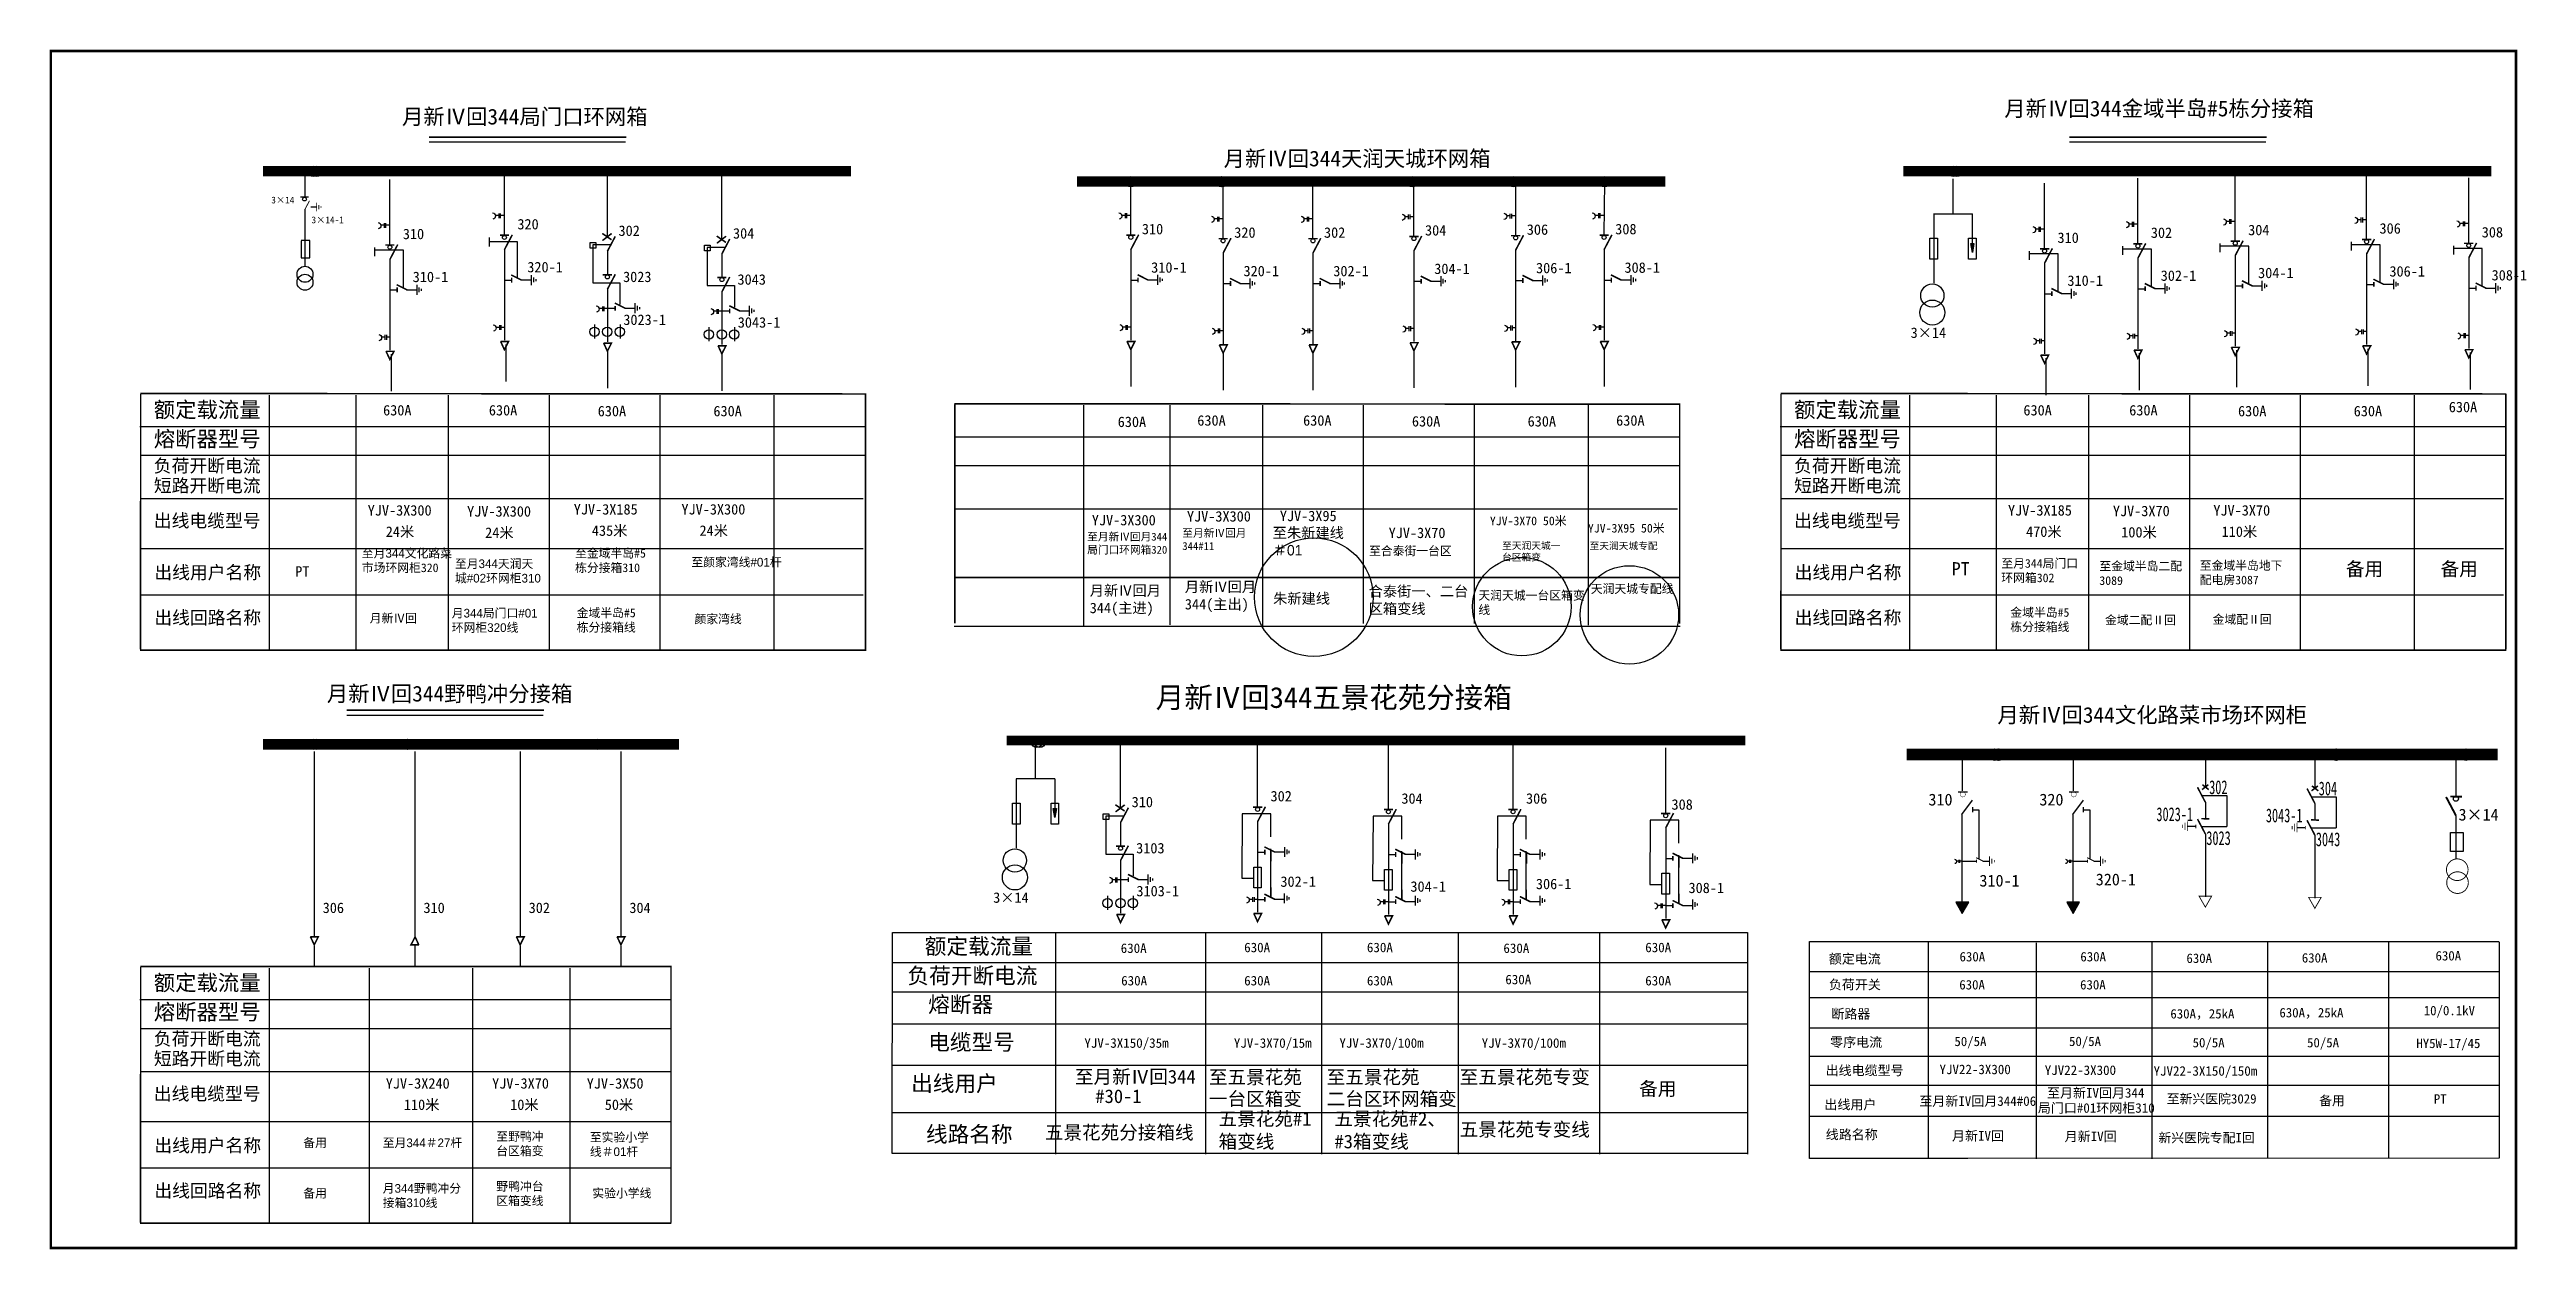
# Model space of a CAD drawing. Extents: x -2 to 472, y -245 to -15.
import ezdxf

# ---------------------------------------------------------------- set-up
doc = ezdxf.new("R2010")
doc.units = 0
doc.header["$LTSCALE"] = 0.774411
doc.linetypes.add('ACAD_ISO02W100', pattern=[15, 12, -3])
doc.layers.get('0').update_dxf_attribs({"linetype": 'CONTINUOUS'})
doc.layers.add('1', color=7, linetype='CONTINUOUS')
doc.layers.add('2', color=7, linetype='CONTINUOUS')
doc.styles.add('HZ', font='')
doc.styles.add('hztxt_txtstyle_2.70_0_0', font='simkai.ttf', dxfattribs={"height": 2.7})
doc.styles.get("Standard").update_dxf_attribs({"font": '', "height": 2.5})
doc.styles.add('STYLE1', font='', dxfattribs={"height": 2.6})
doc.styles.add('宋体', font='')
doc.styles.get('HZ').set_extended_font_data('楷体_GB2312')
doc.styles.get('Standard').set_extended_font_data('SimSun')
doc.styles.get('STYLE1').set_extended_font_data('KaiTi_GB2312')
doc.styles.get('宋体').set_extended_font_data('SimSun')

msp = doc.modelspace()

# ---------------------------------------------------------------- texts
at = {"color": 0}
for s, height, style, p in [('月新Ⅳ回344天润天城环网箱', 3, '宋体', (222.76, -37.36)), ('额定载流量', 3, 'HZ', (17.85, -85.45)), ('额定载流量', 3, 'HZ', (332.03, -85.45)), ('熔断器型号', 3, 'HZ', (17.85, -91.05)), ('熔断器型号', 3, 'HZ', (332.03, -91.05)), ('负荷开断电流', 2.5, 'HZ', (17.85, -95.93)), ('负荷开断电流', 2.5, 'HZ', (332.03, -95.93)), ('短路开断电流', 2.5, 'HZ', (17.85, -99.73)), ('短路开断电流', 2.5, 'HZ', (332.03, -99.73)), ('出线电缆型号', 2.5, 'HZ', (17.85, -106.44)), ('出线电缆型号', 2.5, 'HZ', (332.03, -106.44)), ('出线用户名称', 2.5, 'HZ', (17.95, -116.35)), ('出线用户名称', 2.5, 'HZ', (332.13, -116.35)), ('PT', 2.5, 'HZ', (362.24, -115.64)), ('出线回路名称', 2.5, 'HZ', (17.95, -125.01)), ('出线回路名称', 2.5, 'HZ', (332.13, -125.01)), ('月新Ⅳ回344野鸭冲分接箱', 3, 'HZ', (50.98, -139.82)), ('月新Ⅳ回344文化路菜市场环网柜', 3, 'HZ', (370.97, -143.89)), ('额定电流', 1.827, 'HZ', (338.67, -190)), ('额定载流量', 3, 'HZ', (17.85, -195.16)), ('负荷开关', 1.827, 'HZ', (338.69, -194.94)), ('熔断器型号', 3, 'HZ', (17.85, -200.77)), ('断路器', 1.827, 'HZ', (339.17, -200.54)), ('负荷开断电流', 2.5, 'HZ', (17.85, -205.65)), ('零序电流', 1.827, 'HZ', (338.93, -205.95)), ('短路开断电流', 2.5, 'HZ', (17.85, -209.45)), ('出线电缆型号', 2.5, 'HZ', (17.85, -216.16)), ('出线电缆型号', 1.827, 'HZ', (338.06, -211.37)), ('出线用户', 1.827, 'HZ', (337.83, -217.9)), ('线路名称', 1.827, 'HZ', (338.08, -223.63)), ('出线用户名称', 2.5, 'HZ', (17.95, -226.07)), ('出线回路名称', 2.5, 'HZ', (17.95, -234.73))]:
    msp.add_text(s, height=height, dxfattribs=dict(at, style=style)).set_placement(p)
at = {"color": 0, "linetype": 'Continuous', "style": 'hztxt_txtstyle_2.70_0_0'}
for s, p in [('3×14', (40.36, -44.46)), ('3×14-1', (48.06, -48.26))]:
    msp.add_text(s, height=1.298, dxfattribs=at).set_placement(p)
at = {"color": 0}
for s, height, p in [('310', 2, (65.55, -51.3)), ('320', 2, (87.49, -49.43)), ('302', 2, (106.86, -50.68)), ('304', 2, (128.79, -51.19)), ('310', 2, (207.11, -50.36)), ('320', 2, (224.8, -51.03)), ('302', 2, (241.99, -51.03)), ('304', 2, (261.34, -50.6)), ('306 ', 2, (280.83, -50.46)), ('308', 2, (297.77, -50.37)), ('310', 2, (382.48, -52.02)), ('302', 2, (400.36, -51.06)), ('304', 2, (419, -50.54)), ('306', 2, (444.16, -50.24)), ('308', 2, (463.74, -50.97)), ('320-1', 2, (89.39, -57.65)), ('310-1', 2, (208.89, -57.72)), ('320-1', 2, (226.57, -58.4)), ('302-1', 2, (243.77, -58.4)), ('304-1', 2, (263.11, -57.97)), ('306-1', 2, (282.6, -57.82)), ('308-1', 2, (299.54, -57.74)), ('304-1', 2, (420.9, -58.76)), ('306-1', 2, (446.06, -58.46)), ('310-1', 2, (67.44, -59.52)), ('3023', 2, (107.73, -59.51)), ('3043', 2, (129.65, -60.02)), ('310-1', 2, (384.38, -60.24)), ('302-1', 2, (402.25, -59.28)), ('308-1', 2, (465.63, -59.2)), ('3023-1', 2, (107.78, -67.73)), ('3043-1', 2, (129.7, -68.24)), ('3×14', 2, (354.35, -70.21)), ('630A', 2, (61.77, -85.05)), ('630A', 2, (82.03, -85.05)), ('630A', 2, (102.88, -85.21)), ('630A', 2, (125.04, -85.21)), ('630A', 2, (202.48, -87.27)), ('630A', 2, (217.72, -87.01)), ('630A', 2, (237.99, -87.01)), ('630A', 2, (258.83, -87.17)), ('630A', 2, (280.99, -87.17)), ('630A', 2, (297.95, -87.01)), ('630A', 2, (375.95, -85.05)), ('630A', 2, (396.22, -85.05)), ('630A', 2, (417.06, -85.21)), ('630A', 2, (439.22, -85.21)), ('630A', 2, (457.43, -84.43)), ('YJV-3X300', 2, (58.82, -104.22)), ('YJV-3X300', 2, (77.86, -104.42)), ('YJV-3X185', 2, (98.29, -104.02)), ('YJV-3X300', 2, (118.91, -104.02)), ('YJV-3X300', 2, (197.52, -106.09)), ('YJV-3X300', 2, (215.74, -105.37)), ('YJV-3X95', 2, (233.53, -105.29)), ('YJV-3X70 50米', 1.6603, (273.76, -106.07)), ('YJV-3X185', 2, (373, -104.22)), ('YJV-3X70', 2, (393.09, -104.34)), ('YJV-3X70', 2, (412.33, -104.22)), ('24米', 2, (62.28, -108.3)), ('24米', 2, (81.32, -108.5)), ('435米', 2, (101.76, -108.1)), ('24米', 2, (122.37, -108.1)), ('YJV-3X70', 2, (254.37, -108.53)), ('YJV-3X95 50米', 1.6603, (292.54, -107.47)), ('470米', 2, (376.46, -108.3)), ('100米', 2, (394.69, -108.41)), ('110米', 2, (413.92, -108.3)), ('至天润天城专配', 1.33, (292.86, -110.69)), ('PT', 2, (44.94, -115.92)), ('310', 2, (205.15, -160.06)), ('302', 2, (231.75, -158.94)), ('304', 2, (256.81, -159.39)), ('306', 2, (280.68, -159.39)), ('308', 2, (308.55, -160.54)), ('310', 2.261, (357.76, -159.73)), ('320', 2.261, (379.01, -159.73)), ('3×14', 2.261, (459.29, -162.61)), ('3103', 2, (206.01, -168.9)), ('3103-1', 2, (206.06, -177.11)), ('302-1', 2, (233.64, -175.3)), ('304-1', 2, (258.54, -176.24)), ('306-1', 2, (282.58, -175.75)), ('308-1', 2, (311.81, -176.5)), ('310-1', 2.261, (367.53, -175.25)), ('320-1', 2.261, (389.81, -175.03)), ('306', 2, (50.2, -180.32)), ('310', 2, (69.5, -180.32)), ('302', 2, (89.65, -180.32)), ('304', 2, (108.94, -180.32)), ('3×14', 2, (178.62, -178.36)), ('630A', 1.825, (203.05, -187.96)), ('630A', 1.825, (226.7, -187.82)), ('630A', 1.825, (250.21, -187.82)), ('630A', 1.825, (276.35, -187.96)), ('630A', 1.825, (303.52, -187.82)), ('630A', 1.803, (363.72, -189.58)), ('630A', 1.803, (386.86, -189.58)), ('630A', 1.803, (407.18, -189.88)), ('630A', 1.803, (429.28, -189.8)), ('630A', 1.803, (454.89, -189.4)), ('630A', 1.825, (203.14, -194.18)), ('630A', 1.825, (226.7, -194.18)), ('630A', 1.825, (250.21, -194.18)), ('630A', 1.825, (276.72, -193.96)), ('630A', 1.825, (303.52, -194.18)), ('630A', 1.803, (363.67, -194.95)), ('630A', 1.803, (386.81, -194.95)), ('630A，25kA', 1.803, (404.1, -200.51)), ('630A，25kA', 1.803, (424.99, -200.3)), ('10/0.1kV', 1.803, (452.63, -199.9)), ('50/5A', 1.803, (362.74, -205.8)), ('50/5A', 1.803, (384.69, -205.79)), ('YJV-3X150/35m', 1.8249, (196.09, -206.12)), ('YJV-3X70/15m', 1.8249, (224.72, -206.12)), ('YJV-3X70/100m', 1.8249, (244.94, -206.12)), ('YJV-3X70/100m', 1.8249, (272.19, -206.12)), ('50/5A', 1.803, (408.36, -206.04)), ('50/5A', 1.803, (430.28, -206.04)), ('HY5W-17/45', 1.803, (451.22, -206.18)), ('YJV-3X240', 2, (62.28, -213.94)), ('YJV-3X70', 2, (82.65, -213.94)), ('YJV-3X50', 2, (100.77, -213.94)), ('YJV22-3X300', 1.8249, (359.88, -211.17)), ('YJV22-3X300', 1.8249, (380.04, -211.32)), ('YJV22-3X150/150m', 1.8249, (400.88, -211.47)), ('110米', 2, (65.75, -218.02)), ('10米', 2, (86.11, -218.02)), ('50米', 2, (104.23, -218.02)), ('至月新IV回月344#06', 1.8249, (356.02, -217.24)), ('局门口#01环网柜310', 1.8249, (378.72, -218.56)), ('至月新IV回月344', 1.825, (380.47, -215.67)), ('至新兴医院3029', 1.803, (403.41, -216.79)), ('备用', 1.803, (432.6, -217.14)), ('PT', 1.803, (454.56, -216.82)), ('月新IV回', 1.825, (362.28, -223.89)), ('月新IV回', 1.825, (383.86, -224)), ('新兴医院专配I回', 1.803, (401.82, -224.24))]:
    msp.add_text(s, height=height, dxfattribs=at).set_placement(p)
at = {"color": 0, "style": '宋体', "width": 0.65}
for s, p in [('302', (411.54, -157.55)), ('304', (432.52, -157.79)), ('3023-1', (401.43, -162.72)), ('3043-1', (422.4, -162.95)), ('3023', (410.99, -167.29)), ('3043', (431.97, -167.52))]:
    msp.add_text(s, height=2.644, dxfattribs=at).set_placement(p)
at = {"color": 0, "linetype": 'Continuous', "attachment_point": 1, "style": 'STYLE1'}
for s, insert, char_height, width in [('{\\fSimSun|b0|i0|c134|p2;月新Ⅳ回344局门口环网箱}', (65.39, -26.34), 3, 51.0492), ('{\\fSimSun|b0|i0|c134|p2;月新Ⅳ回344金域半岛#5栋分接箱}', (372.29, -24.79), 3, 68.1646), ('{\\fSimSun|b0|i0|c134|p2;至朱新建线＃\\f\uffbfﾬￌﾣﾤ_GB2312|b0|i0|c134|p49;01}', (232.16, -106.52), 2, 16.2369), ('至月{\\f\uffbfﾬￌﾣﾤ_GB2312|b0|i0|c134|p49;344}文化路菜市场环网柜320', (57.69, -110.62), 1.659, 17.9705), ('{\\f\uffbfﾬￌﾣﾤ_GB2312|b0|i0|c134|p49;至月344天润天\\P城#02环网柜310}', (75.53, -112.62), 1.659, 23.6319), ('至金域半岛#5栋分接箱310', (98.54, -110.62), 1.659, 14.322), ('{\\f\uffbfﾬￌﾣﾤ_GB2312|b0|i0|c134|p49;至颜家湾线#01杆}', (120.82, -112.32), 1.659, 17.9705), ('{\\fSimSun|b0|i0|c134|p2;至合泰街一台区}', (250.61, -110.16), 1.659, 24.4922), ('{\\fSimSun|b0|i0|c134|p2;至月}344{\\fSimSun|b0|i0|c134|p2;局门口环网箱}302', (371.72, -112.55), 1.659, 16.3663), ('至金域半岛二配3089', (390.5, -113.08), 1.659, 17.9705), ('至金域半岛地下配电房3087', (409.73, -112.96), 1.659, 17.9705), ('{\\fSimSun|b0|i0|c134|p2;\\C7;月新Ⅳ回月344(主进)}', (197.12, -117.57), 2, 16.2369), ('{\\fSimSun|b0|i0|c134|p2;\\C7;月新Ⅳ回月344(主出)}', (215.34, -116.86), 2, 16.2369), ('{\\fSimSun|b0|i0|c134|p2;合泰街一、二台区箱变线}', (250.54, -117.71), 2, 21.7344), ('{\\fSimSun|b0|i0|c134|p2;天润天城一台区箱变线}', (271.56, -118.68), 1.659, 21.0375), ('{\\fSimSun|b0|i0|c134|p2;天润天城专配线}', (293.09, -117.41), 1.659, 24.4922), ('月新Ⅳ回', (59.21, -123.05), 1.659, 17.9705), ('{\\f\uffbfﾬￌﾣﾤ_GB2312|b0|i0|c134|p49;月344局门口#01环网柜320线}', (74.92, -122.08), 1.659, 17.9705), ('金域半岛#5栋分接箱线', (98.85, -122.03), 1.659, 11.5958), ('{\\f\uffbfﾬￌﾣﾤ_GB2312|b0|i0|c134|p49;颜家湾线}', (121.41, -123.19), 1.659, 17.9705), ('{\\fSimSun|b0|i0|c134|p2;朱新建线}', (232.24, -119.1), 2, 16.2369), ('金域半岛#5栋分接箱线', (373.45, -121.94), 1.659, 11.5958), ('金域二配Ⅱ回', (391.59, -123.4), 1.659, 17.9705), ('金域配Ⅱ回', (412.19, -123.28), 1.659, 17.9705), ('{\\f\uffbfﾬￌﾣﾤ_GB2312|b0|i0|c134|p49;至野鸭冲台区箱变}', (83.45, -222.28), 1.659, 10.2025), ('{\\f\uffbfﾬￌﾣﾤ_GB2312|b0|i0|c134|p49;至实验小学线＃01杆}', (101.38, -222.43), 1.659, 11.6856), ('{\\f\uffbfﾬￌﾣﾤ_GB2312|b0|i0|c134|p49;备用}', (46.48, -223.49), 1.659, 17.9705), ('{\\f\uffbfﾬￌﾣﾤ_GB2312|b0|i0|c134|p49;至月344＃27杆}', (61.7, -223.49), 1.659, 17.9705), ('{\\f\uffbfﾬￌﾣﾤ_GB2312|b0|i0|c134|p49;月344野鸭冲分接箱310线}', (61.7, -232.21), 1.659, 15.8111), ('{\\f\uffbfﾬￌﾣﾤ_GB2312|b0|i0|c134|p49;野鸭冲台区箱变线}', (83.45, -231.83), 1.659, 10.2025), ('{\\f\uffbfﾬￌﾣﾤ_GB2312|b0|i0|c134|p49;备用}', (46.48, -233.15), 1.659, 17.9705), ('{\\f\uffbfﾬￌﾣﾤ_GB2312|b0|i0|c134|p49;实验小学线}', (101.85, -233.14), 1.659, 17.9705)]:
    msp.add_mtext(s, dxfattribs=dict(at, insert=insert, char_height=char_height, width=width))
at = {"color": 1, "linetype": 'Continuous', "char_height": 1.5, "width": 16.936, "attachment_point": 1, "style": 'STYLE1'}
for s, insert in [('{\\fSimSun|b0|i0|c134|p2;\\C7;至月新Ⅳ回月344局门口环网箱320}', (196.63, -107.52)), ('{\\fSimSun|b0|i0|c134|p2;\\C7;至月新Ⅳ回月344#11}', (214.85, -106.81))]:
    msp.add_mtext(s, dxfattribs=dict(at, insert=insert))
at = {"color": 0, "insert": (276.1, -109.32), "char_height": 1.33, "width": 12.0478, "attachment_point": 1}
msp.add_mtext('至天润天城一台区箱变', dxfattribs=at)
at = {"color": 0, "attachment_point": 1, "style": 'STYLE1'}
for s, insert, char_height, width in [('{\\fSimSun|b0|i0|c134|p2;备用}', (437.73, -113.13), 2.6105, 37.0354), ('{\\fSimSun|b0|i0|c134|p2;备用}', (455.87, -113.13), 2.6105, 37.0354), ('至月新Ⅳ回344', (194.28, -210.35), 2.611, 37.0354), ('至五景花苑', (219.95, -210.43), 2.611, 37.0354), ('至五景花苑', (242.49, -210.43), 2.611, 37.0354), ('至五景花苑专变', (267.98, -210.43), 2.611, 37.0354), ('{\\fSimSun|b0|i0|c134|p2;备用}', (302.36, -212.65), 2.6105, 37.0354), ('#30-1', (198.18, -214.09), 2.611, 37.0354), ('一台区箱变', (219.95, -214.59), 2.611, 37.0354), ('五景花苑#1箱变线', (221.79, -218.41), 2.611, 17.9525), ('二台区环网箱变', (242.49, -214.59), 2.611, 37.0354), ('五景花苑#2、#3箱变线', (243.99, -218.41), 2.6105, 21.8683), ('五景花苑分接箱线', (188.52, -221.02), 2.611, 37.0354), ('五景花苑专变线', (267.98, -220.45), 2.611, 37.0354)]:
    msp.add_mtext(s, dxfattribs=dict(at, insert=insert, char_height=char_height, width=width))
at = {"layer": '2', "color": 0, "attachment_point": 1, "style": 'STYLE1'}
for s, insert, char_height, width in [('{\\fSimSun|b0|i0|c134|p2;月新Ⅳ回344五景花苑分接箱}', (209.76, -137.05), 4, 78.2137), ('额定载流量', (165.51, -185.16), 3.042, 30.4156), ('负荷开断电流', (162.2, -190.8), 3.042, 30.4156), ('熔断器', (166.17, -196.3), 3.042, 30.4156), ('电缆型号', (166.17, -203.53), 3.042, 30.4156), ('出线用户', (162.91, -211.42), 3.042, 30.4156), ('线路名称', (165.75, -221.14), 3.042, 30.4156)]:
    msp.add_mtext(s, dxfattribs=dict(at, insert=insert, char_height=char_height, width=width))

# ---------------------------------------------------------------- blocks, each defined once
blk = doc.blocks.new('JD')
for points in [[(-2, 0.2), (-2, -0.2), (2, 0.2), (2, -0.2)], [(1, -1.2), (1, -0.8), (-1, -1.2), (-1, -0.8)], [(-0.5, -1.8), (-0.5, -2.2), (0.5, -1.8), (0.5, -2.2)]]:
    blk.add_trace(points)

# ---------------------------------------------------------------- hatches: boundary and pattern name
at = {"linetype": 'Continuous'}
for points in [[(366.46, -52.15), (365.87, -52.15), (366.17, -53.87)], [(190.73, -160.3), (190.14, -160.3), (190.44, -162.02)]]:
    msp.add_hatch(color=0, dxfattribs=at).paths.add_polyline_path(points)
for points in [[(364.23, -180.4), (365.47, -178.25), (362.99, -178.25)], [(385.48, -180.4), (386.72, -178.25), (384.24, -178.25)]]:
    msp.add_hatch(color=0).paths.add_polyline_path(points)

# ---------------------------------------------------------------- linework, layer by layer
at = {"color": 0}
for p, q in [((46.78, -39.33), (46.78, -43.18)), ((63.01, -39.87), (63.01, -52.38)), ((84.95, -38), (84.95, -50.51)), ((104.68, -38.3), (104.68, -50.81)), ((126.6, -38.81), (126.6, -51.32)), ((204.93, -40.26), (204.93, -50.49)), ((222.61, -39.33), (222.61, -51.16)), ((239.81, -40.26), (239.81, -51.16)), ((259.15, -39.33), (259.15, -50.73)), ((278.64, -39.34), (278.64, -50.59)), ((295.7, -40.29), (295.58, -50.5)), ((379.95, -40.59), (379.95, -53.11)), ((397.82, -39.63), (397.82, -52.15)), ((416.47, -39.11), (416.47, -51.63)), ((441.63, -38.82), (441.63, -51.33)), ((461.2, -39.55), (461.2, -52.06)), ((46.8, -45.56), (46.8, -56.47)), ((47.95, -45.13), (49.05, -45.13)), ((358.77, -46.46), (358.77, -59.74)), ((366.16, -46.46), (366.16, -52.14)), ((63.07, -55.11), (63.07, -72.53)), ((85.01, -53.24), (85.01, -70.66)), ((104.74, -53.54), (104.74, -58.11)), ((126.66, -54.05), (126.66, -58.62)), ((204.99, -53.22), (204.99, -70.63)), ((222.67, -53.89), (222.67, -71.31)), ((239.87, -53.89), (239.87, -71.31)), ((259.21, -53.46), (259.21, -70.88)), ((278.7, -53.32), (278.7, -70.74)), ((295.64, -53.23), (295.64, -70.65)), ((380, -55.83), (380, -73.25)), ((397.88, -54.88), (397.88, -72.29)), ((416.53, -54.36), (416.53, -71.77)), ((441.69, -54.06), (441.69, -71.47)), ((461.26, -54.79), (461.26, -72.21)), ((63.07, -61.02), (64.45, -61.02)), ((66.26, -60.98), (68.14, -60.98)), ((85.01, -59.15), (86.39, -59.15)), ((88.2, -59.11), (90.09, -59.11)), ((104.74, -60.9), (104.74, -70.95)), ((126.66, -61.41), (126.66, -71.47)), ((204.99, -59.12), (206.37, -59.12)), ((208.18, -59.08), (210.06, -59.08)), ((222.67, -59.8), (224.06, -59.8)), ((225.86, -59.76), (227.75, -59.76)), ((239.87, -59.8), (241.25, -59.8)), ((243.06, -59.76), (244.94, -59.76)), ((259.21, -59.37), (260.6, -59.37)), ((262.4, -59.33), (264.29, -59.33)), ((278.7, -59.22), (280.08, -59.22)), ((281.89, -59.19), (283.78, -59.19)), ((295.64, -59.14), (297.03, -59.14)), ((298.83, -59.1), (300.72, -59.1)), ((397.88, -60.78), (399.26, -60.78)), ((401.07, -60.74), (402.96, -60.74)), ((416.53, -60.26), (417.91, -60.26)), ((419.72, -60.22), (421.6, -60.22)), ((441.69, -59.96), (443.07, -59.96)), ((444.88, -59.92), (446.76, -59.92)), ((461.26, -60.69), (462.64, -60.69)), ((464.45, -60.66), (466.34, -60.66)), ((104.85, -64.54), (106.24, -64.54)), ((108.04, -64.5), (109.93, -64.5)), ((126.77, -65.05), (128.16, -65.05)), ((129.97, -65.01), (131.85, -65.01)), ((380, -61.74), (381.39, -61.74)), ((383.2, -61.7), (385.08, -61.7)), ((63.32, -73.33), (63.32, -80.42)), ((85.27, -71.46), (85.27, -78.55)), ((104.73, -72.75), (104.73, -79.84)), ((126.65, -73.26), (126.65, -80.35)), ((204.98, -72.43), (204.98, -79.52)), ((222.67, -73.1), (222.67, -80.19)), ((239.86, -73.1), (239.86, -80.19)), ((259.21, -72.67), (259.21, -79.76)), ((278.69, -72.53), (278.69, -79.62)), ((295.64, -72.44), (295.64, -79.53)), ((380.26, -74.06), (380.26, -81.15)), ((398.14, -73.1), (398.14, -80.19)), ((416.78, -72.58), (416.78, -79.67)), ((441.94, -72.28), (441.94, -79.37)), ((461.52, -73.01), (461.52, -80.1)), ((39.94, -81.14), (39.94, -129.98)), ((56.53, -81.14), (56.53, -129.98)), ((74.25, -81.14), (74.25, -129.98)), ((93.57, -81.14), (93.57, -129.98)), ((114.8, -81.14), (114.8, -129.98)), ((136.64, -81.14), (136.64, -129.98)), ((195.9, -83.1), (195.9, -125.42)), ((212.48, -83.1), (212.48, -125.14)), ((230.2, -83.1), (230.2, -125.69)), ((249.52, -83.1), (249.52, -124.86)), ((270.75, -83.1), (270.75, -124.86)), ((292.6, -83.1), (292.6, -125.18)), ((354.13, -81.14), (354.13, -129.98)), ((370.71, -81.14), (370.71, -129.98)), ((388.43, -81.14), (388.43, -129.98)), ((407.75, -81.14), (407.75, -129.98)), ((428.98, -81.14), (428.98, -129.98)), ((450.82, -81.14), (450.82, -129.98)), ((15.18, -87.18), (154.01, -87.18)), ((171.14, -89.15), (309.96, -89.15)), ((329.37, -87.18), (468.19, -87.18)), ((15.47, -92.68), (154.01, -92.68)), ((171.43, -94.64), (309.96, -94.64)), ((329.66, -92.68), (468.19, -92.68)), ((15.47, -100.95), (153.72, -100.95)), ((171.43, -102.91), (309.68, -102.91)), ((329.66, -100.95), (467.9, -100.95)), ((15.47, -110.5), (153.72, -110.5)), ((329.66, -110.5), (467.9, -110.5)), ((15.47, -119.39), (153.72, -119.39)), ((329.66, -119.39), (467.9, -119.39)), ((48.58, -149.41), (48.58, -184.79)), ((67.88, -149.41), (67.88, -184.79)), ((88.03, -149.41), (88.03, -184.79)), ((107.32, -149.41), (107.32, -184.79)), ((202.96, -147.68), (202.96, -160.2)), ((229.21, -147.51), (229.21, -160.02)), ((254.27, -147.96), (254.27, -160.48)), ((278.15, -147.96), (278.15, -160.48)), ((307.38, -148.71), (307.38, -161.23)), ((364.27, -156.9), (364.27, -150.75)), ((385.52, -156.9), (385.52, -150.75)), ((410.8, -150.53), (410.8, -156.31)), ((431.78, -150.76), (431.78, -156.55)), ((458.79, -150.94), (458.79, -158.16)), ((183.04, -154.61), (183.04, -167.89)), ((190.43, -154.61), (190.43, -160.29)), ((363.44, -157.11), (365.24, -157.11)), ((366.18, -160.07), (366.18, -161)), ((366.2, -160.54), (367.4, -160.54)), ((367.4, -160.54), (367.4, -169.97)), ((384.69, -157.11), (386.49, -157.11)), ((387.43, -160.07), (387.43, -161)), ((387.45, -160.54), (388.65, -160.54)), ((388.65, -160.54), (388.65, -169.97)), ((410.14, -157.85), (414.9, -157.85)), ((410.8, -159.1), (410.8, -162.28)), ((414.9, -157.85), (414.9, -163.75)), ((431.12, -158.08), (435.88, -158.08)), ((431.78, -159.33), (431.78, -162.51)), ((435.88, -158.08), (435.88, -163.99)), ((203.02, -162.92), (203.02, -167.5)), ((229.27, -162.75), (229.27, -180.17)), ((254.33, -163.21), (254.33, -180.62)), ((278.21, -163.21), (278.21, -180.62)), ((307.44, -163.95), (307.44, -181.37)), ((364.15, -161.46), (364.15, -178.63)), ((385.4, -161.46), (385.4, -178.63)), ((408.98, -163.75), (407.37, -163.75)), ((410.05, -163.75), (414.9, -163.75)), ((410.8, -165.18), (410.8, -177.22)), ((429.96, -163.99), (428.35, -163.99)), ((431.03, -163.99), (435.88, -163.99)), ((431.78, -165.41), (431.78, -177.45)), ((458.79, -161.64), (458.79, -169.99)), ((203.02, -170.28), (203.02, -180.34)), ((229.27, -168.66), (230.65, -168.66)), ((232.46, -168.62), (234.34, -168.62)), ((254.33, -169.11), (255.72, -169.11)), ((257.53, -169.07), (259.41, -169.07)), ((278.21, -169.11), (279.59, -169.11)), ((281.4, -169.07), (283.28, -169.07)), ((307.44, -169.86), (308.82, -169.86)), ((310.63, -169.82), (312.52, -169.82)), ((364.23, -170.4), (366.97, -170.4)), ((368.17, -170.37), (369.43, -170.37)), ((385.48, -170.4), (388.22, -170.4)), ((389.42, -170.37), (390.68, -170.37)), ((203.13, -173.92), (204.52, -173.92)), ((206.32, -173.89), (208.21, -173.89)), ((229.27, -177.7), (230.65, -177.7)), ((232.46, -177.67), (234.34, -177.67)), ((254.33, -178.16), (255.72, -178.16)), ((257.53, -178.12), (259.41, -178.12)), ((278.21, -178.16), (279.59, -178.16)), ((281.4, -178.12), (283.28, -178.12)), ((307.44, -178.91), (308.82, -178.91)), ((310.63, -178.87), (312.52, -178.87)), ((159.3, -226.38), (159.31, -184.07)), ((159.31, -184.07), (323.13, -184.07)), ((190.57, -184.25), (190.57, -226.51)), ((219.31, -184.25), (219.31, -226.51)), ((241.51, -184.25), (241.51, -226.51)), ((267.71, -184.25), (267.71, -226.51)), ((294.76, -184.07), (294.76, -226.51)), ((323.13, -184.07), (323.13, -226.51)), ((48.58, -186.58), (48.58, -190.34)), ((67.87, -186.58), (67.87, -190.34)), ((88.02, -186.58), (88.02, -190.34)), ((107.32, -186.58), (107.32, -190.34)), ((159.31, -189.77), (323.13, -189.77)), ((357.69, -185.76), (357.69, -227.35)), ((378.38, -186), (378.38, -227.41)), ((39.94, -190.86), (39.94, -239.7)), ((59.07, -190.86), (59.07, -239.7)), ((78.88, -190.86), (78.88, -239.7)), ((97.56, -190.86), (97.56, -239.7)), ((334.99, -191.49), (351.52, -191.49)), ((351.44, -191.49), (365.39, -191.49)), ((362.64, -191.49), (467.1, -191.49)), ((15.18, -196.9), (116.91, -196.9)), ((159.31, -195.38), (323.13, -195.38)), ((334.99, -196.5), (351.45, -196.5)), ((351.37, -196.5), (365.32, -196.5)), ((365.08, -196.5), (467.1, -196.5)), ((15.47, -202.4), (116.91, -202.4)), ((159.31, -201.53), (323.13, -201.53)), ((334.99, -207.74), (351.33, -207.74)), ((351.25, -207.74), (365.2, -207.74)), ((364.96, -207.74), (467.1, -207.74)), ((15.47, -210.67), (116.91, -210.67)), ((159.31, -209.48), (323.13, -209.48)), ((15.47, -220.22), (116.91, -220.22)), ((323.13, -218.58), (159.31, -218.58)), ((323.13, -226.38), (159.3, -226.38)), ((15.47, -229.11), (116.91, -229.11))]:
    msp.add_line(p, q, dxfattribs=at)
at = {"color": 0, "linetype": 'Continuous'}
for p, q in [((362.48, -46.44), (362.48, -39.76)), ((358.75, -46.44), (366.17, -46.44)), ((366.17, -53.87), (365.87, -52.15)), ((365.87, -52.15), (366.46, -52.15)), ((366.46, -52.15), (366.17, -53.87)), ((105.39, -52.4), (101.92, -52.4)), ((101.92, -52.4), (101.92, -59.67)), ((127.32, -52.91), (123.84, -52.91)), ((123.84, -52.91), (123.84, -60.18)), ((68.2, -60.05), (68.2, -61.95)), ((68.64, -60.54), (68.64, -61.42)), ((69.08, -60.8), (69.08, -61.2)), ((90.14, -58.18), (90.14, -60.08)), ((90.58, -58.67), (90.58, -59.55)), ((91.02, -58.93), (91.02, -59.33)), ((101.92, -59.67), (107.13, -59.67)), ((107.13, -59.67), (107.13, -63.8)), ((123.84, -60.18), (129.06, -60.18)), ((129.06, -60.18), (129.06, -64.31)), ((210.12, -58.16), (210.12, -60.06)), ((210.56, -58.65), (210.56, -59.53)), ((211, -58.9), (211, -59.31)), ((227.8, -58.83), (227.8, -60.73)), ((228.24, -59.32), (228.24, -60.2)), ((228.68, -59.58), (228.68, -59.98)), ((245, -58.83), (245, -60.73)), ((245.44, -59.32), (245.44, -60.2)), ((245.88, -59.58), (245.88, -59.98)), ((264.34, -58.4), (264.34, -60.3)), ((264.78, -58.9), (264.78, -59.77)), ((265.22, -59.15), (265.22, -59.55)), ((283.83, -58.26), (283.83, -60.16)), ((284.27, -58.75), (284.27, -59.63)), ((284.71, -59), (284.71, -59.41)), ((300.77, -58.17), (300.77, -60.07)), ((301.21, -58.66), (301.21, -59.54)), ((301.65, -58.92), (301.65, -59.32)), ((385.13, -60.78), (385.13, -62.68)), ((385.58, -61.27), (385.58, -62.15)), ((386.02, -61.52), (386.02, -61.93)), ((403.01, -59.82), (403.01, -61.72)), ((403.45, -60.31), (403.45, -61.19)), ((403.89, -60.56), (403.89, -60.97)), ((421.65, -59.3), (421.65, -61.2)), ((422.1, -59.79), (422.1, -60.67)), ((422.54, -60.04), (422.54, -60.45)), ((446.82, -59), (446.82, -60.9)), ((447.26, -59.49), (447.26, -60.37)), ((447.7, -59.74), (447.7, -60.15)), ((466.39, -59.73), (466.39, -61.63)), ((466.83, -60.22), (466.83, -61.1)), ((467.27, -60.47), (467.27, -60.88)), ((109.98, -63.57), (109.98, -65.47)), ((110.42, -64.06), (110.42, -64.94)), ((110.86, -64.32), (110.86, -64.72)), ((131.9, -64.09), (131.9, -65.99)), ((132.34, -64.58), (132.34, -65.46)), ((132.78, -64.83), (132.78, -65.24)), ((102.26, -67.66), (102.26, -70.29)), ((107.16, -67.66), (107.16, -70.29)), ((124.18, -68.17), (124.18, -70.8)), ((129.09, -68.17), (129.09, -70.8)), ((186.75, -154.59), (186.75, -147.91)), ((183.02, -154.59), (190.44, -154.59)), ((190.14, -160.3), (190.73, -160.3)), ((190.44, -162.02), (190.14, -160.3)), ((190.73, -160.3), (190.44, -162.02)), ((203.68, -161.78), (200.2, -161.78)), ((200.2, -161.78), (200.2, -169.06)), ((200.2, -169.06), (205.41, -169.06)), ((205.41, -169.06), (205.41, -173.18)), ((231.81, -168.49), (231.81, -170.39)), ((234.4, -167.69), (234.4, -169.59)), ((234.84, -168.19), (234.84, -169.06)), ((235.28, -168.44), (235.28, -168.84)), ((256.88, -168.94), (256.88, -170.84)), ((259.46, -168.15), (259.46, -170.05)), ((259.91, -168.64), (259.91, -169.52)), ((260.35, -168.89), (260.35, -169.3)), ((280.75, -168.94), (280.75, -170.84)), ((283.34, -168.15), (283.34, -170.05)), ((283.78, -168.64), (283.78, -169.52)), ((284.22, -168.89), (284.22, -169.3)), ((309.98, -169.69), (309.98, -171.59)), ((312.57, -168.9), (312.57, -170.8)), ((313.01, -169.39), (313.01, -170.27)), ((313.45, -169.64), (313.45, -170.05)), ((208.26, -172.96), (208.26, -174.86)), ((208.7, -173.45), (208.7, -174.33)), ((209.14, -173.7), (209.14, -174.11)), ((226.22, -173.63), (228.43, -173.63)), ((231.8, -175.44), (231.8, -177.34)), ((251.29, -174.09), (253.5, -174.09)), ((275.16, -174.09), (277.37, -174.09)), ((304.39, -174.83), (306.6, -174.83)), ((200.54, -177.05), (200.54, -179.68)), ((205.45, -177.05), (205.45, -179.68)), ((234.39, -176.56), (234.39, -178.46)), ((234.84, -177.05), (234.84, -177.93)), ((235.28, -177.3), (235.28, -177.71)), ((256.87, -175.89), (256.87, -177.79)), ((259.46, -177.01), (259.46, -178.91)), ((259.9, -177.5), (259.9, -178.38)), ((260.34, -177.75), (260.34, -178.16)), ((280.74, -175.89), (280.74, -177.79)), ((283.33, -177.01), (283.33, -178.91)), ((283.77, -177.5), (283.77, -178.38)), ((284.21, -177.75), (284.21, -178.16)), ((309.97, -176.64), (309.97, -178.54)), ((312.56, -177.76), (312.56, -179.66)), ((313.01, -178.25), (313.01, -179.13)), ((313.45, -178.5), (313.45, -178.91))]:
    msp.add_line(p, q, dxfattribs=at)
at = {"linetype": 'Continuous', "const_width": 0.5}
msp.add_lwpolyline([(-1.87, -15.25), (470.3, -15.25), (470.3, -244.48), (-1.87, -244.48)], close=True, dxfattribs=at)
at = {"color": 0}
for points, const_width in [([(70.57, -31.76), (108.36, -31.76)], 0.3), ([(384.75, -31.76), (422.55, -31.76)], 0.3), ([(38.76, -38.3), (151.42, -38.3)], 2), ([(352.94, -38.3), (465.6, -38.3)], 2), ([(194.71, -40.26), (307.37, -40.26)], 2), ([(45.9, -43.23), (47.54, -43.23)], 0.278), ([(46.8, -45.61), (47.67, -43.94)], 0.175), ([(84.13, -50.55), (85.89, -50.55)], 0.3), ([(85.01, -53.32), (86.51, -50.47)], 0.3), ([(103.75, -50.2), (105.52, -51.41)], 0.3), ([(103.78, -51.57), (105.54, -50.22)], 0.3), ([(104.74, -53.61), (106.24, -50.77)], 0.3), ([(125.67, -50.71), (127.44, -51.93)], 0.3), ([(125.7, -52.08), (127.46, -50.74)], 0.3), ([(126.66, -54.13), (128.16, -51.28)], 0.3), ([(204.1, -50.53), (205.87, -50.53)], 0.3), ([(204.99, -53.29), (206.49, -50.45)], 0.3), ([(221.79, -51.2), (223.56, -51.2)], 0.3), ([(222.67, -53.97), (224.17, -51.12)], 0.3), ([(238.98, -51.2), (240.75, -51.2)], 0.3), ([(239.87, -53.97), (241.37, -51.12)], 0.3), ([(258.33, -50.77), (260.1, -50.77)], 0.3), ([(259.21, -53.54), (260.71, -50.69)], 0.3), ([(277.81, -50.63), (279.58, -50.63)], 0.3), ([(278.7, -53.4), (280.2, -50.55)], 0.3), ([(294.76, -50.54), (296.53, -50.54)], 0.3), ([(295.64, -53.31), (297.14, -50.46)], 0.3), ([(396.99, -52.18), (398.76, -52.18)], 0.3), ([(397.88, -54.95), (399.38, -52.11)], 0.3), ([(415.64, -51.67), (417.41, -51.67)], 0.3), ([(416.53, -54.43), (418.03, -51.59)], 0.3), ([(440.8, -51.37), (442.57, -51.37)], 0.3), ([(441.69, -54.13), (443.19, -51.29)], 0.3), ([(460.37, -52.1), (462.14, -52.1)], 0.3), ([(461.26, -54.87), (462.76, -52.02)], 0.3), ([(62.18, -52.42), (63.95, -52.42)], 0.3), ([(63.07, -55.19), (64.57, -52.34)], 0.3), ([(379.12, -53.14), (380.89, -53.14)], 0.3), ([(380, -55.91), (381.5, -53.07)], 0.3), ([(64.37, -60.02), (66.37, -61.02)], 0.3), ([(64.45, -60.55), (64.45, -61.48)], 0.3), ([(86.32, -58.15), (88.32, -59.15)], 0.3), ([(86.39, -58.69), (86.39, -59.61)], 0.3), ([(103.85, -58.12), (105.62, -58.12)], 0.3), ([(104.74, -60.89), (106.24, -58.04)], 0.3), ([(125.78, -58.63), (127.54, -58.63)], 0.3), ([(126.66, -61.4), (128.16, -58.55)], 0.3), ([(206.3, -58.12), (208.29, -59.12)], 0.3), ([(206.37, -58.66), (206.37, -59.58)], 0.3), ([(223.98, -58.8), (225.98, -59.8)], 0.3), ([(224.06, -59.34), (224.06, -60.26)], 0.3), ([(241.17, -58.8), (243.17, -59.8)], 0.3), ([(241.25, -59.34), (241.25, -60.26)], 0.3), ([(260.52, -58.37), (262.52, -59.37)], 0.3), ([(260.6, -58.91), (260.6, -59.83)], 0.3), ([(280.01, -58.22), (282.01, -59.22)], 0.3), ([(280.08, -58.76), (280.08, -59.68)], 0.3), ([(296.95, -58.14), (298.95, -59.14)], 0.3), ([(297.03, -58.67), (297.03, -59.6)], 0.3), ([(381.31, -60.74), (383.31, -61.74)], 0.3), ([(381.39, -61.28), (381.39, -62.2)], 0.3), ([(399.19, -59.78), (401.19, -60.78)], 0.3), ([(399.26, -60.32), (399.26, -61.24)], 0.3), ([(417.83, -59.26), (419.83, -60.26)], 0.3), ([(417.91, -59.8), (417.91, -60.72)], 0.3), ([(442.99, -58.96), (444.99, -59.96)], 0.3), ([(443.07, -59.5), (443.07, -60.42)], 0.3), ([(462.57, -59.69), (464.57, -60.69)], 0.3), ([(462.64, -60.23), (462.64, -61.16)], 0.3), ([(106.16, -63.54), (108.16, -64.54)], 0.3), ([(106.24, -64.08), (106.24, -65)], 0.3), ([(128.08, -64.05), (130.08, -65.05)], 0.3), ([(128.16, -64.59), (128.16, -65.51)], 0.3), ([(84.26, -70.9), (85.79, -70.9), (85, -72.45), (84.28, -70.88)], 0.3), ([(103.99, -71.2), (105.51, -71.2), (104.73, -72.75), (104.01, -71.17)], 0.3), ([(204.24, -70.88), (205.76, -70.88), (204.98, -72.43), (204.25, -70.85)], 0.3), ([(258.46, -71.12), (259.99, -71.12), (259.21, -72.67), (258.48, -71.1)], 0.3), ([(277.95, -70.98), (279.48, -70.98), (278.69, -72.53), (277.97, -70.95)], 0.3), ([(294.89, -70.89), (296.42, -70.89), (295.64, -72.44), (294.91, -70.87)], 0.3), ([(62.31, -72.77), (63.84, -72.77), (63.06, -74.32), (62.33, -72.75)], 0.3), ([(125.91, -71.71), (127.44, -71.71), (126.65, -73.26), (125.93, -71.68)], 0.3), ([(221.92, -71.55), (223.45, -71.55), (222.67, -73.1), (221.94, -71.53)], 0.3), ([(239.12, -71.55), (240.64, -71.55), (239.86, -73.1), (239.13, -71.53)], 0.3), ([(379.25, -73.5), (380.78, -73.5), (380, -75.04), (379.27, -73.47)], 0.3), ([(397.13, -72.54), (398.65, -72.54), (397.87, -74.08), (397.15, -72.51)], 0.3), ([(415.77, -72.02), (417.3, -72.02), (416.52, -73.57), (415.79, -71.99)], 0.3), ([(440.93, -71.72), (442.46, -71.72), (441.68, -73.27), (440.95, -71.69)], 0.3), ([(460.51, -72.45), (462.04, -72.45), (461.25, -74), (460.53, -72.42)], 0.3), ([(15.24, -80.85), (154.3, -80.94)], 0.3), ([(15.32, -129.86), (15.33, -80.94)], 0.3), ([(154.16, -80.94), (154.16, -129.86)], 0.3), ([(171.2, -82.81), (310.25, -82.9)], 0.3), ([(171.28, -124.86), (171.29, -82.9)], 0.3), ([(310.11, -82.9), (310.11, -124.9)], 0.3), ([(329.43, -80.85), (468.48, -80.94)], 0.3), ([(329.51, -129.86), (329.52, -80.94)], 0.3), ([(468.34, -80.94), (468.34, -129.86)], 0.3), ([(310.25, -116.06), (171.14, -116.06)], 0.3), ([(310.25, -125.43), (171.14, -125.43)], 0.3), ([(154.3, -129.98), (15.18, -129.98)], 0.3), ([(468.48, -129.98), (329.37, -129.98)], 0.3), ([(54.81, -141.48), (92.61, -141.48)], 0.3), ([(38.76, -148.02), (118.43, -148.02)], 2), ([(181.19, -147.28), (322.7, -147.28)], 1.82), ([(353.61, -149.97), (466.79, -149.97)], 2.2), ([(410.8, -159.1), (409.3, -156.25)], 0.3), ([(411.37, -155.75), (410.17, -156.69)], 0.3), ([(410.24, -155.75), (411.44, -156.69)], 0.3), ([(431.78, -159.33), (430.28, -156.49)], 0.3), ([(432.35, -155.98), (431.14, -156.93)], 0.3), ([(431.22, -155.98), (432.42, -156.93)], 0.3), ([(202.03, -159.58), (203.8, -160.8)], 0.3), ([(202.06, -160.96), (203.82, -159.61)], 0.3), ([(203.02, -163), (204.52, -160.16)], 0.3), ([(228.38, -160.06), (230.15, -160.06)], 0.3), ([(229.27, -162.83), (230.77, -159.98)], 0.3), ([(253.45, -160.52), (255.22, -160.52)], 0.3), ([(254.33, -163.28), (255.83, -160.44)], 0.3), ([(277.32, -160.52), (279.09, -160.52)], 0.3), ([(278.21, -163.28), (279.71, -160.44)], 0.3), ([(306.55, -161.26), (308.32, -161.26)], 0.3), ([(307.44, -164.03), (308.94, -161.19)], 0.3), ([(363.44, -157.11), (365.24, -157.11)], 0.153), ([(384.69, -157.11), (386.49, -157.11)], 0.153), ([(458.79, -161.64), (456.91, -158.09)], 0.375), ([(459.93, -158.03), (457.72, -158.01)], 0.375), ([(406.45, -163.41), (406.45, -164.06)], 0.131), ([(406.89, -163.01), (406.89, -164.42)], 0.131), ([(407.36, -162.79), (407.36, -164.64)], 0.131), ([(408.98, -163.43), (408.98, -164.08)], 0.131), ([(410.8, -165.18), (409.3, -162.33)], 0.3), ([(411.57, -162.3), (410.04, -162.25)], 0.3), ([(427.43, -163.64), (427.43, -164.29)], 0.131), ([(427.87, -163.24), (427.87, -164.65)], 0.131), ([(428.34, -163.03), (428.34, -164.87)], 0.131), ([(429.96, -163.66), (429.96, -164.31)], 0.131), ([(431.78, -165.41), (430.28, -162.57)], 0.3), ([(432.55, -162.54), (431.02, -162.48)], 0.3), ([(202.13, -167.51), (203.9, -167.51)], 0.3), ([(203.02, -170.27), (204.52, -167.43)], 0.3), ([(230.58, -167.66), (232.58, -168.66)], 0.3), ([(230.65, -168.2), (230.65, -169.12)], 0.3), ([(255.64, -168.11), (257.64, -169.11)], 0.3), ([(255.72, -168.65), (255.72, -169.57)], 0.3), ([(279.51, -168.11), (281.51, -169.11)], 0.3), ([(279.59, -168.65), (279.59, -169.57)], 0.3), ([(308.75, -168.86), (310.75, -169.86)], 0.3), ([(308.82, -169.4), (308.82, -170.32)], 0.3), ([(366.91, -169.73), (368.25, -170.4)], 0.2), ([(366.97, -170.09), (366.97, -170.71)], 0.2), ([(388.16, -169.73), (389.5, -170.4)], 0.2), ([(388.22, -170.09), (388.22, -170.71)], 0.2), ([(204.44, -172.92), (206.44, -173.92)], 0.3), ([(204.52, -173.46), (204.52, -174.38)], 0.3), ([(228.52, -180.41), (230.04, -180.41), (229.26, -181.96), (228.54, -180.39)], 0.3), ([(230.58, -176.71), (232.58, -177.7)], 0.3), ([(230.65, -177.24), (230.65, -178.17)], 0.3), ([(255.64, -177.16), (257.64, -178.16)], 0.3), ([(255.72, -177.7), (255.72, -178.62)], 0.3), ([(279.51, -177.16), (281.51, -178.16)], 0.3), ([(279.59, -177.7), (279.59, -178.62)], 0.3), ([(308.75, -177.91), (310.75, -178.91)], 0.3), ([(308.82, -178.45), (308.82, -179.37)], 0.3), ([(47.83, -184.87), (49.36, -184.87), (48.58, -186.41), (47.85, -184.84)], 0.3), ([(68.64, -186.43), (67.11, -186.43), (67.9, -184.88), (68.62, -186.46)], 0.3), ([(87.28, -184.87), (88.8, -184.87), (88.02, -186.41), (87.3, -184.84)], 0.3), ([(106.57, -184.87), (108.1, -184.87), (107.32, -186.41), (106.59, -184.84)], 0.3), ([(202.27, -180.59), (203.8, -180.59), (203.01, -182.13), (202.29, -180.56)], 0.3), ([(253.58, -180.87), (255.11, -180.87), (254.33, -182.42), (253.6, -180.84)], 0.3), ([(277.45, -180.87), (278.98, -180.87), (278.2, -182.42), (277.47, -180.84)], 0.3), ([(306.69, -181.62), (308.21, -181.62), (307.43, -183.16), (306.71, -181.59)], 0.3), ([(15.24, -190.57), (117.06, -190.57)], 0.3), ([(15.32, -239.58), (15.33, -190.66)], 0.3), ([(116.91, -190.66), (116.91, -239.58)], 0.3), ([(116.95, -239.7), (15.18, -239.7)], 0.3)]:
    msp.add_lwpolyline(points, dxfattribs=dict(at, const_width=const_width))
for points in [[(70.57, -32.69), (108.18, -32.69)], [(384.75, -32.69), (422.36, -32.69)], [(83.92, -46.78), (83.29, -46.78)], [(83.92, -46.36), (83.92, -47.27)], [(84.2, -46.36), (84.2, -47.27)], [(84.92, -46.78), (84.2, -46.78)], [(203.89, -46.76), (203.26, -46.76)], [(203.89, -46.34), (203.89, -47.25)], [(204.17, -46.34), (204.17, -47.25)], [(204.9, -46.76), (204.17, -46.76)], [(221.58, -47.43), (220.95, -47.43)], [(221.58, -47.01), (221.58, -47.92)], [(221.86, -47.01), (221.86, -47.92)], [(222.58, -47.43), (221.86, -47.43)], [(238.77, -47.43), (238.14, -47.43)], [(238.77, -47.01), (238.77, -47.92)], [(239.05, -47.01), (239.05, -47.92)], [(239.78, -47.43), (239.05, -47.43)], [(258.12, -47), (257.49, -47)], [(258.12, -46.58), (258.12, -47.49)], [(258.4, -46.58), (258.4, -47.49)], [(259.12, -47), (258.4, -47)], [(277.61, -46.86), (276.97, -46.86)], [(277.61, -46.44), (277.61, -47.35)], [(277.89, -46.44), (277.89, -47.35)], [(278.61, -46.86), (277.89, -46.86)], [(294.55, -46.77), (293.92, -46.77)], [(294.55, -46.35), (294.55, -47.26)], [(294.83, -46.35), (294.83, -47.26)], [(295.55, -46.77), (294.83, -46.77)], [(440.59, -47.18), (440.59, -48.09)], [(440.87, -47.18), (440.87, -48.09)], [(46.1, -51.6), (46.1, -54.88), (47.72, -54.88), (47.72, -51.57), (46.1, -51.57)], [(61.97, -48.65), (61.34, -48.65)], [(61.97, -48.23), (61.97, -49.14)], [(62.25, -48.23), (62.25, -49.14)], [(62.98, -48.65), (62.25, -48.65)], [(82.06, -51), (82.06, -52.68)], [(378.91, -49.38), (378.28, -49.38)], [(378.91, -48.95), (378.91, -49.87)], [(379.19, -48.95), (379.19, -49.87)], [(379.92, -49.38), (379.19, -49.38)], [(396.79, -48.42), (396.15, -48.42)], [(396.79, -48), (396.79, -48.91)], [(397.07, -48), (397.07, -48.91)], [(397.79, -48.42), (397.07, -48.42)], [(413.57, -52.12), (413.57, -53.79)], [(415.43, -47.9), (414.8, -47.9)], [(415.43, -47.48), (415.43, -48.39)], [(415.71, -47.48), (415.71, -48.39)], [(416.44, -47.9), (415.71, -47.9)], [(438.73, -51.82), (438.73, -53.49)], [(440.59, -47.6), (439.96, -47.6)], [(441.6, -47.6), (440.87, -47.6)], [(460.17, -48.33), (459.53, -48.33)], [(460.17, -47.91), (460.17, -48.82)], [(460.45, -47.91), (460.45, -48.82)], [(461.17, -48.33), (460.45, -48.33)], [(60.11, -52.87), (60.11, -54.55)], [(377.05, -53.6), (377.05, -55.27)], [(394.93, -52.64), (394.93, -54.31)], [(458.31, -52.55), (458.31, -54.22)], [(103.78, -64.59), (103.15, -64.59)], [(103.78, -64.17), (103.78, -65.08)], [(104.06, -64.17), (104.06, -65.08)], [(104.78, -64.59), (104.06, -64.59)], [(125.7, -65.1), (125.07, -65.1)], [(125.7, -64.68), (125.7, -65.59)], [(125.98, -64.68), (125.98, -65.59)], [(126.71, -65.1), (125.98, -65.1)], [(62.11, -70.06), (61.48, -70.06)], [(62.11, -69.64), (62.11, -70.55)], [(62.39, -69.64), (62.39, -70.55)], [(63.11, -70.06), (62.39, -70.06)], [(84.05, -68.19), (83.42, -68.19)], [(84.05, -67.77), (84.05, -68.68)], [(84.33, -67.77), (84.33, -68.68)], [(85.06, -68.19), (84.33, -68.19)], [(204.03, -68.17), (203.4, -68.17)], [(204.03, -67.75), (204.03, -68.66)], [(204.31, -67.75), (204.31, -68.66)], [(205.03, -68.17), (204.31, -68.17)], [(221.71, -68.84), (221.08, -68.84)], [(221.71, -68.42), (221.71, -69.33)], [(221.99, -68.42), (221.99, -69.33)], [(222.72, -68.84), (221.99, -68.84)], [(238.91, -68.84), (238.28, -68.84)], [(238.91, -68.42), (238.91, -69.33)], [(239.19, -68.42), (239.19, -69.33)], [(239.91, -68.84), (239.19, -68.84)], [(258.25, -68.41), (257.62, -68.41)], [(258.25, -67.99), (258.25, -68.91)], [(258.53, -67.99), (258.53, -68.91)], [(259.26, -68.41), (258.53, -68.41)], [(277.74, -68.27), (277.11, -68.27)], [(277.74, -67.85), (277.74, -68.76)], [(278.02, -67.85), (278.02, -68.76)], [(278.75, -68.27), (278.02, -68.27)], [(294.68, -68.18), (294.05, -68.18)], [(294.68, -67.76), (294.68, -68.67)], [(294.96, -67.76), (294.96, -68.67)], [(295.69, -68.18), (294.96, -68.18)], [(379.05, -70.79), (378.41, -70.79)], [(379.05, -70.37), (379.05, -71.28)], [(379.33, -70.37), (379.33, -71.28)], [(380.05, -70.79), (379.33, -70.79)], [(396.92, -69.83), (396.29, -69.83)], [(396.92, -69.41), (396.92, -70.32)], [(397.2, -69.41), (397.2, -70.32)], [(397.93, -69.83), (397.2, -69.83)], [(415.57, -69.31), (414.93, -69.31)], [(415.57, -68.89), (415.57, -69.8)], [(415.85, -68.89), (415.85, -69.8)], [(416.57, -69.31), (415.85, -69.31)], [(440.73, -69.01), (440.09, -69.01)], [(440.73, -68.59), (440.73, -69.5)], [(441.01, -68.59), (441.01, -69.5)], [(441.73, -69.01), (441.01, -69.01)], [(460.3, -69.74), (459.67, -69.74)], [(460.3, -69.32), (460.3, -70.23)], [(460.58, -69.32), (460.58, -70.23)], [(461.31, -69.74), (460.58, -69.74)], [(54.81, -142.41), (92.42, -142.41)], [(226.32, -161.34), (226.22, -173.63)], [(251.38, -161.8), (251.29, -174.09)], [(275.25, -161.8), (275.16, -174.09)], [(304.49, -162.54), (304.39, -174.83)], [(363.56, -170.39), (363.13, -170.39)], [(363.56, -170.11), (363.56, -170.72)], [(363.74, -170.11), (363.74, -170.72)], [(364.23, -170.39), (363.74, -170.39)], [(384.81, -170.39), (384.38, -170.39)], [(384.81, -170.11), (384.81, -170.72)], [(384.99, -170.11), (384.99, -170.72)], [(385.48, -170.39), (384.99, -170.39)], [(202.06, -173.97), (201.43, -173.97)], [(202.06, -173.55), (202.06, -174.46)], [(202.34, -173.55), (202.34, -174.46)], [(203.07, -173.97), (202.34, -173.97)], [(228.31, -177.7), (227.68, -177.7)], [(228.31, -177.28), (228.31, -178.19)], [(228.59, -177.28), (228.59, -178.19)], [(229.31, -177.7), (228.59, -177.7)], [(253.37, -178.16), (252.74, -178.16)], [(253.37, -177.74), (253.37, -178.65)], [(253.66, -177.74), (253.66, -178.65)], [(254.38, -178.16), (253.66, -178.16)], [(277.25, -178.16), (276.61, -178.16)], [(277.25, -177.74), (277.25, -178.65)], [(277.53, -177.74), (277.53, -178.65)], [(278.25, -178.16), (277.53, -178.16)], [(306.48, -178.91), (305.85, -178.91)], [(306.48, -178.49), (306.48, -179.4)], [(306.76, -178.49), (306.76, -179.4)], [(307.49, -178.91), (306.76, -178.91)]]:
    msp.add_lwpolyline(points, dxfattribs=at)
for points in [[(82.75, -46.27, -0.877934), (82.77, -47.48)], [(202.72, -46.24, -0.877934), (202.75, -47.46)], [(220.41, -46.92, -0.877934), (220.43, -48.13)], [(237.6, -46.92, -0.877934), (237.63, -48.13)], [(256.95, -46.49, -0.877934), (256.97, -47.7)], [(276.44, -46.34, -0.877934), (276.46, -47.56)], [(293.38, -46.26, -0.877934), (293.4, -47.47)], [(414.26, -47.38, -0.877934), (414.29, -48.6)], [(439.42, -47.08, -0.877934), (439.45, -48.3)], [(60.8, -48.14, -0.877934), (60.83, -49.35)], [(377.74, -48.86, -0.877934), (377.77, -50.08)], [(395.62, -47.9, -0.877934), (395.64, -49.12)], [(459, -47.82, -0.877934), (459.02, -49.03)], [(102.61, -64.07, -0.877934), (102.63, -65.29)], [(124.53, -64.59, -0.877934), (124.55, -65.8)], [(60.94, -69.55, -0.877934), (60.96, -70.76)], [(82.88, -67.68, -0.877934), (82.9, -68.9)], [(202.86, -67.65, -0.877934), (202.88, -68.87)], [(220.54, -68.33, -0.877934), (220.57, -69.55)], [(237.74, -68.33, -0.877934), (237.76, -69.55)], [(257.08, -67.9, -0.877934), (257.11, -69.12)], [(276.57, -67.76, -0.877934), (276.59, -68.97)], [(293.51, -67.67, -0.877934), (293.54, -68.88)], [(377.88, -70.27, -0.877934), (377.9, -71.49)], [(395.75, -69.31, -0.877934), (395.77, -70.53)], [(414.4, -68.79, -0.877934), (414.42, -70.01)], [(439.56, -68.49, -0.877934), (439.58, -69.71)], [(459.13, -69.23, -0.877934), (459.15, -70.44)], [(362.77, -170.04, -0.877934), (362.79, -170.86)], [(384.02, -170.04, -0.877934), (384.04, -170.86)], [(200.89, -173.46, -0.877934), (200.91, -174.68)], [(227.14, -177.19, -0.877934), (227.16, -178.41)], [(252.2, -177.64, -0.877934), (252.23, -178.86)], [(276.08, -177.64, -0.877934), (276.1, -178.86)], [(305.31, -178.39, -0.877934), (305.33, -179.61)]]:
    msp.add_lwpolyline(points, format="xyb", dxfattribs=at)
at = {"color": 0, "linetype": 'ACAD_ISO02W100'}
for points in [[(87.54, -58.76), (87.54, -51.84), (82.06, -51.84)], [(65.65, -60.66), (65.65, -53.42), (60.17, -53.42)], [(382.59, -61.38), (382.59, -54.14), (377.11, -54.14)], [(400.46, -60.42), (400.46, -53.19), (394.98, -53.19)], [(419.11, -59.9), (419.11, -52.67), (413.63, -52.67)], [(444.27, -59.6), (444.27, -52.37), (438.79, -52.37)], [(463.85, -60.33), (463.85, -53.1), (458.36, -53.1)], [(231.8, -177.34), (231.8, -161.35), (226.32, -161.35)], [(256.87, -177.79), (256.87, -161.8), (251.38, -161.8)], [(280.74, -177.79), (280.74, -161.8), (275.25, -161.8)], [(309.97, -178.54), (309.97, -162.55), (304.49, -162.55)]]:
    msp.add_lwpolyline(points, dxfattribs=at)
at = {"color": 0, "linetype": 'Continuous'}
for points in [[(101.42, -51.94), (102.49, -51.94), (102.49, -53.01), (101.42, -53.01)], [(358.06, -51.14), (359.5, -51.14), (359.5, -55.14), (358.06, -55.14)], [(365.45, -51.14), (366.89, -51.14), (366.89, -55.14), (365.45, -55.14)], [(123.34, -52.46), (124.41, -52.46), (124.41, -53.52), (123.34, -53.52)], [(182.33, -159.29), (183.77, -159.29), (183.77, -163.29), (182.33, -163.29)], [(189.72, -159.29), (191.16, -159.29), (191.16, -163.29), (189.72, -163.29)], [(199.7, -161.33), (200.77, -161.33), (200.77, -162.4), (199.7, -162.4)], [(457.74, -164.93), (460.21, -164.93), (460.21, -168.57), (457.74, -168.57)], [(228.54, -171.51), (229.97, -171.51), (229.97, -175.51), (228.54, -175.51)], [(253.6, -171.96), (255.04, -171.96), (255.04, -175.96), (253.6, -175.96)], [(277.47, -171.96), (278.91, -171.96), (278.91, -175.96), (277.47, -175.96)], [(306.71, -172.71), (308.14, -172.71), (308.14, -176.71), (306.71, -176.71)]]:
    msp.add_lwpolyline(points, close=True, dxfattribs=at)
at = {"color": 0}
for points, const_width in [([(363.84, -157.61, 1), (364.83, -157.61, 1)], 0.0764), ([(385.09, -157.61, 1), (386.08, -157.61, 1)], 0.0764), ([(461.12, -172.03, -1), (456.98, -172.03, -1)], 0.175), ([(461.17, -174.5, -1), (457.03, -174.5, -1)], 0.175)]:
    msp.add_lwpolyline(points, format="xyb", close=True, dxfattribs=dict(at, const_width=const_width))
for points in [[(364.23, -180.4), (365.47, -178.25), (362.99, -178.25)], [(385.48, -180.4), (386.72, -178.25), (384.24, -178.25)]]:
    msp.add_lwpolyline(points, close=True, dxfattribs=at)
at = {"color": 0, "const_width": 0.169}
for points in [[(409.6, -177.09), (410.8, -179.2), (412.01, -177.09)], [(430.58, -177.32), (431.78, -179.43), (432.99, -177.32)]]:
    msp.add_lwpolyline(points, close=True, dxfattribs=at)
at = {"color": 0}
for centre, radius in [((48.42, -38.32), 0.996), ((49.04, -38.32), 0.996), ((362.61, -38.32), 0.996), ((363.22, -38.32), 0.996), ((205, -40.29), 0.996), ((222.33, -40.29), 0.996), ((222.43, -40.29), 0.996), ((258.87, -40.29), 0.996), ((278.34, -40.29), 0.996), ((295.7, -40.29), 0.996), ((46.72, -43.63), 0.356), ((85.01, -50.97), 0.384), ((204.99, -50.95), 0.384), ((222.67, -51.62), 0.384), ((239.87, -51.62), 0.384), ((259.21, -51.19), 0.384), ((278.7, -51.05), 0.384), ((295.64, -50.96), 0.384), ((416.53, -52.09), 0.384), ((441.69, -51.79), 0.384), ((461.26, -52.52), 0.384), ((63.07, -52.84), 0.384), ((380, -53.57), 0.384), ((397.88, -52.61), 0.384), ((104.74, -58.54), 0.384), ((126.66, -59.05), 0.384), ((48.42, -148.04), 0.996), ((49.04, -148.04), 0.996), ((66.38, -148.04), 0.996), ((66.47, -148.04), 0.996), ((102.91, -148.04), 0.996), ((186.96, -147.64), 0.996), ((187.58, -147.64), 0.996), ((370.39, -150), 1.1), ((371.07, -150), 1.1), ((371.34, -150), 1.1), ((435.81, -150), 1.1), ((435.91, -150), 1.1), ((460.67, -150), 1.1), ((229.27, -160.48), 0.384), ((254.33, -160.94), 0.384), ((278.21, -160.94), 0.384), ((307.44, -161.69), 0.384), ((458.79, -158.44), 0.488), ((203.02, -167.93), 0.384)]:
    msp.add_circle(centre, radius, dxfattribs=at)
at = {"color": 0, "linetype": 'Continuous'}
for centre, radius in [((358.51, -62.1), 2.23), ((358.51, -65.36), 2.4), ((102.26, -69.03), 0.897), ((104.71, -69.03), 0.897), ((107.1, -69.03), 0.897), ((124.18, -69.55), 0.897), ((126.63, -69.55), 0.897), ((129.03, -69.55), 0.897), ((182.78, -170.25), 2.23), ((182.78, -173.51), 2.4), ((200.54, -178.42), 0.897), ((202.99, -178.42), 0.897), ((205.39, -178.42), 0.897)]:
    msp.add_circle(centre, radius, dxfattribs=at)
at = {"color": 1, "linetype": 'Continuous'}
for centre, radius in [((240.03, -119.85), 11.36), ((279.89, -121.66), 9.43), ((300.48, -123.25), 9.43)]:
    msp.add_circle(centre, radius, dxfattribs=at)
at = {"layer": '1', "color": 0}
for points in [[(362.77, -170.03, -0.877934), (362.79, -170.85)], [(384.02, -170.03, -0.877934), (384.04, -170.85)]]:
    msp.add_lwpolyline(points, format="xyb", dxfattribs=at)
at = {"layer": '2', "color": 0}
for p, q in [((364.15, -161.46), (366.22, -158.7)), ((385.4, -161.46), (387.47, -158.7)), ((334.99, -185.76), (351.45, -185.76)), ((334.99, -227.35), (334.99, -185.76)), ((351.37, -185.76), (365.32, -185.76)), ((365.08, -185.76), (467.1, -185.76)), ((400.55, -185.8), (400.55, -227.41)), ((422.73, -185.94), (422.73, -227.15)), ((445.91, -185.94), (445.91, -227.28)), ((467.1, -185.91), (467.1, -227.26)), ((334.99, -202.28), (362.44, -202.28)), ((351.02, -202.28), (364.97, -202.28)), ((364.74, -202.28), (467.1, -202.28)), ((334.99, -213.29), (467.1, -213.29)), ((351.45, -219.31), (334.99, -219.31)), ((365.32, -219.31), (351.37, -219.31)), ((467.1, -219.31), (365.08, -219.31)), ((351.45, -227.35), (334.99, -227.35)), ((365.32, -227.35), (351.37, -227.35)), ((467.1, -227.26), (365.08, -227.35))]:
    msp.add_line(p, q, dxfattribs=at)
for centre in [(46.81, -58.03), (46.81, -59.56)]:
    msp.add_circle(centre, 1.53, dxfattribs=at)

# ---------------------------------------------------------------- block references
at = {"color": 0, "rotation": 90}
for p, xscale, yscale, zscale in [((49.06, -45.16), 0.4088746647876285, 0.4088746647876285, 0.4088746647876306), ((369.45, -170.41), 0.4675019745218378, 0.4675019745218378, 0.4675019746043961), ((390.7, -170.41), 0.4675019745218378, 0.4675019745218378, 0.4675019746043961)]:
    msp.add_blockref('JD', p, dxfattribs=dict(at, xscale=xscale, yscale=yscale, zscale=zscale))

msp.set_redraw_order([(e.dxf.handle, doc.entitydb.next_handle()) for e in msp.query("TEXT MTEXT ATTDEF DIMENSION ARC_DIMENSION")])  # texts and dimensions are drawn at this point

doc.saveas('drawing.dxf')
